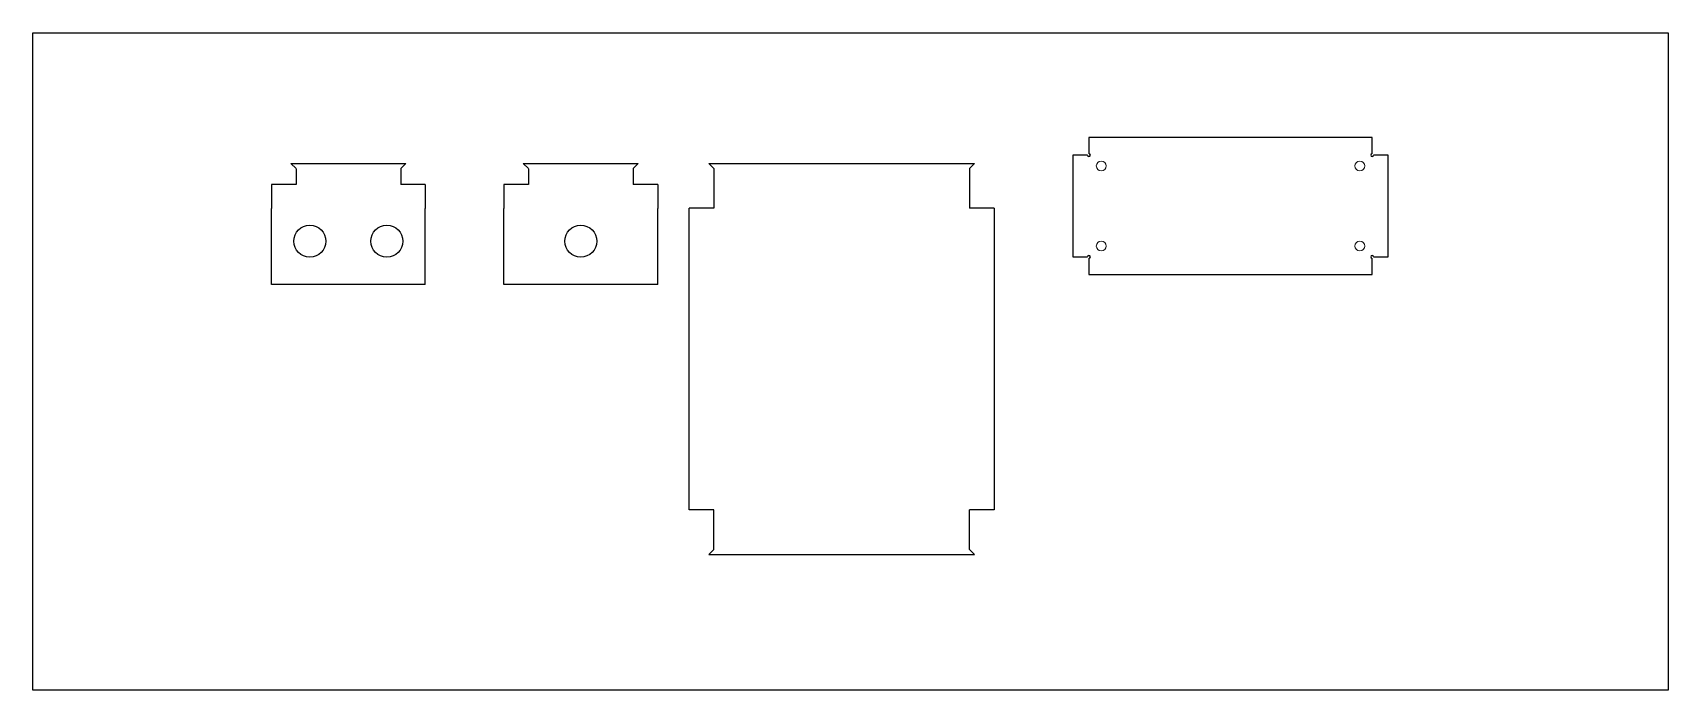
# Model space of a CAD drawing. Header units: millimetres. Extents: x -439 to 891, y -168 to 1822.
# Drawn here: x -437 to 891, y 645 to 1178 of the extents above; entities that cross this region are included whole.
import ezdxf

# ---------------------------------------------------------------- set-up
doc = ezdxf.new("R2010")
doc.units = ezdxf.units.MM
doc.layers.add('标注', color=3, linetype='Continuous')

msp = doc.modelspace()

# ---------------------------------------------------------------- linework, layer by layer
at = {"color": 0, "lineweight": 0}
for centre in [(430.603, 1070.314), (640.603, 1070.314), (430.603, 1005.314), (640.603, 1005.314)]:
    msp.add_circle(centre, 4, dxfattribs=at)
at = {"layer": '标注', "color": 0}
for p, q in [((650.603, 1093.414), (420.603, 1093.414)), ((420.603, 1093.414), (420.603, 1080.314)), ((650.603, 1080.314), (650.603, 1093.414)), ((407.503, 1079.114), (407.503, 996.514)), ((419.403, 1079.114), (407.503, 1079.114)), ((663.703, 1079.114), (651.803, 1079.114)), ((663.703, 996.514), (663.703, 1079.114)), ((-223.281, 1068.109), (-227.46, 1072.288)), ((-227.46, 1072.288), (-134.102, 1072.288)), ((-223.281, 1067.859), (-223.281, 1055.359)), ((-138.281, 1068.109), (-134.102, 1072.288)), ((-138.281, 1068.109), (-138.281, 1055.359)), ((-34.552, 1068.109), (-38.731, 1072.288)), ((-38.731, 1072.288), (54.627, 1072.288)), ((-34.552, 1067.859), (-34.552, 1055.359)), ((50.448, 1068.109), (54.627, 1072.288)), ((50.448, 1068.109), (50.448, 1055.359)), ((116.028, 1068.109), (111.849, 1072.288)), ((111.849, 1072.288), (327.807, 1072.288)), ((116.028, 1068.109), (116.028, 1036.059)), ((323.628, 1068.109), (327.807, 1072.288)), ((323.628, 1068.109), (323.628, 1036.059)), ((-223.281, 1055.359), (-243.281, 1055.359)), ((-243.281, 1055.359), (-243.281, 1035.809)), ((-118.281, 1055.359), (-138.281, 1055.359)), ((-118.281, 1055.359), (-118.281, 1035.809)), ((-34.552, 1055.359), (-54.552, 1055.359)), ((-54.552, 1055.359), (-54.552, 1035.809)), ((70.448, 1055.359), (50.448, 1055.359)), ((70.448, 1055.359), (70.448, 1035.809)), ((96.028, 791.159), (96.028, 1036.059)), ((116.028, 1036.059), (96.028, 1036.059)), ((343.628, 1036.059), (323.628, 1036.059)), ((343.628, 1036.059), (343.628, 791.159)), ((-243.281, 974.209), (-243.281, 1035.809)), ((-118.281, 974.209), (-118.281, 1035.809)), ((-54.552, 974.209), (-54.552, 1035.809)), ((70.448, 974.209), (70.448, 1035.809)), ((407.503, 996.514), (419.403, 996.514)), ((651.803, 996.514), (663.703, 996.514)), ((420.603, 995.314), (420.603, 982.214)), ((650.603, 982.214), (650.603, 995.314)), ((-118.281, 974.209), (-243.281, 974.209)), ((70.448, 974.209), (-54.552, 974.209)), ((420.603, 982.214), (650.603, 982.214)), ((116.028, 791.159), (96.028, 791.159)), ((116.028, 759.109), (116.028, 791.159)), ((343.628, 791.159), (323.628, 791.159)), ((323.628, 759.109), (323.628, 791.159)), ((116.028, 759.109), (111.849, 754.93)), ((323.628, 759.109), (327.807, 754.93)), ((111.849, 754.93), (327.807, 754.93))]:
    msp.add_line(p, q, dxfattribs=at)
at = {"layer": '标注'}
msp.add_lwpolyline([(-437.091, 1178.424), (891.08, 1178.424), (891.08, 644.784), (-437.091, 644.784)], close=True, dxfattribs=at)
at = {"layer": '标注', "color": 0}
for centre in [(-212.031, 1009.209), (-149.531, 1009.209), (7.948, 1009.209)]:
    msp.add_circle(centre, 13, dxfattribs=at)
for centre, start, end in [((420.603, 1079.114), 180, 90), ((650.603, 1079.114), 90, 0), ((420.603, 996.514), 270, 180), ((650.603, 996.514), 0, 270)]:
    msp.add_arc(centre, 1.2, start, end, dxfattribs=at)

doc.saveas('drawing.dxf')
